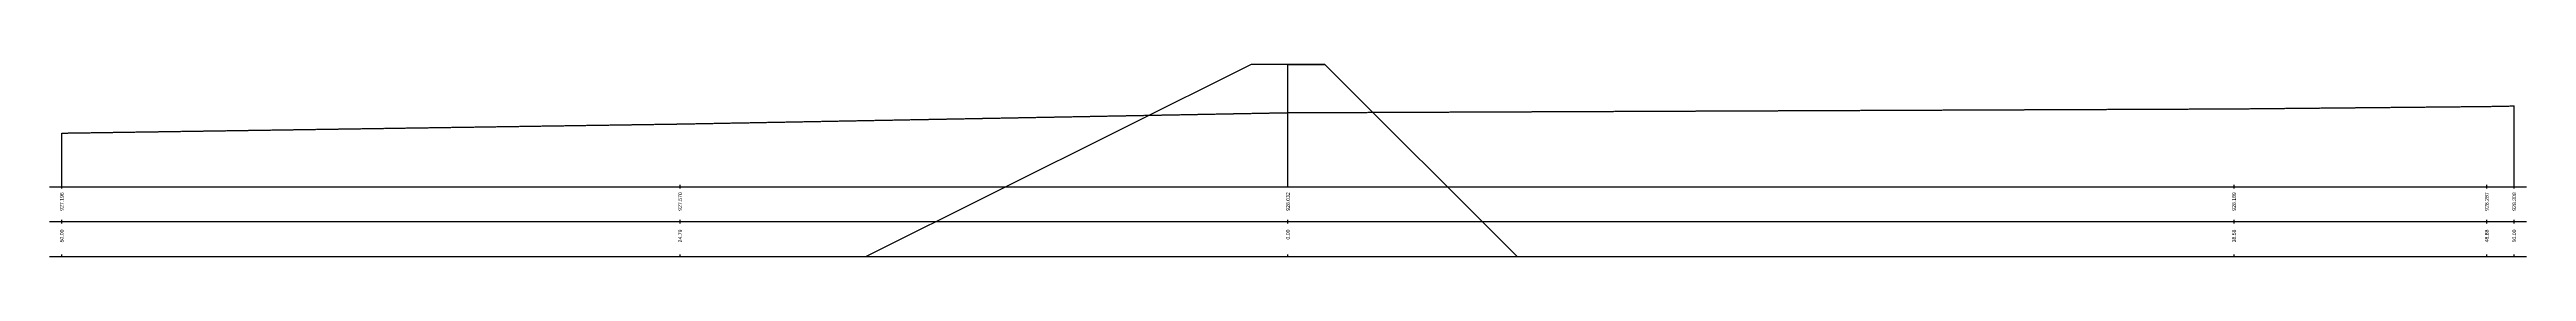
# Model space of a CAD drawing. Header units: millimetres. Extents: x 824502 to 1498685, y 1474633 to 1481826.
# Drawn here: x 1481465 to 1482475, y 1479710 to 1479788 of the extents above; entities that cross this region are included whole.
import ezdxf
from ezdxf.enums import TextEntityAlignment as Align

# ---------------------------------------------------------------- set-up
doc = ezdxf.new("R2010")
doc.units = ezdxf.units.MM
doc.linetypes.add('HIDDEN', pattern=[0.375, 0.25, -0.125])
doc.layers.add('CS_Drawing', color=7, linetype='Continuous')
doc.layers.add('GL', color=3, linetype='HIDDEN')
doc.styles.get("Standard").update_dxf_attribs({"font": 'arial.ttf'})

msp = doc.modelspace()

# ---------------------------------------------------------------- linework, layer by layer
at = {"color": 0}
for p, q in [((1481955.34, 1479788.465), (1481798.374, 1479709.965)), ((1481970.328, 1479788.465), (1481955.328, 1479788.465)), ((1481985.34, 1479788.465), (1481955.34, 1479788.465)), ((1481970.328, 1479738.465), (1481970.328, 1479788.465)), ((1481970.328, 1479788.465), (1481985.328, 1479788.465)), ((1481985.34, 1479788.465), (1482063.84, 1479709.965)), ((1482470.328, 1479739.215), (1482470.328, 1479771.545))]:
    msp.add_line(p, q, dxfattribs=at)
at = {"layer": 'CS_Drawing'}
for p, q in [((1481470.328, 1479738.465), (1481470.328, 1479760.425)), ((1481465.328, 1479738.465), (1482475.328, 1479738.465)), ((1481470.328, 1479737.715), (1481470.328, 1479739.215)), ((1481722.462, 1479737.715), (1481722.462, 1479739.215)), ((1482356.091, 1479737.715), (1482356.091, 1479739.215)), ((1482459.149, 1479737.715), (1482459.149, 1479739.215)), ((1482470.328, 1479737.715), (1482470.328, 1479739.215)), ((1482470.328, 1479737.715), (1482470.328, 1479739.215)), ((1481465.328, 1479724.215), (1482475.328, 1479724.215)), ((1481465.328, 1479724.215), (1482475.328, 1479724.215)), ((1481470.328, 1479723.465), (1481470.328, 1479724.965)), ((1481722.462, 1479723.465), (1481722.462, 1479724.965)), ((1481970.326, 1479723.465), (1481970.326, 1479724.965)), ((1481970.328, 1479723.465), (1481970.328, 1479724.965)), ((1482356.091, 1479723.465), (1482356.091, 1479724.965)), ((1482459.149, 1479723.465), (1482459.149, 1479724.965)), ((1482470.328, 1479723.465), (1482470.328, 1479724.965)), ((1482470.328, 1479723.465), (1482470.328, 1479724.965)), ((1481470.328, 1479709.965), (1481470.328, 1479710.715)), ((1481722.462, 1479709.965), (1481722.462, 1479710.715)), ((1481970.326, 1479709.965), (1481970.326, 1479710.715)), ((1481970.328, 1479709.965), (1481970.328, 1479710.715)), ((1482356.091, 1479709.965), (1482356.091, 1479710.715)), ((1482459.149, 1479709.965), (1482459.149, 1479710.715)), ((1482470.328, 1479709.965), (1482470.328, 1479710.715)), ((1482470.328, 1479709.965), (1482470.328, 1479710.715)), ((1481465.328, 1479709.965), (1482475.328, 1479709.965))]:
    msp.add_line(p, q, dxfattribs=at)
at = {"layer": 'GL'}
msp.add_lwpolyline([(1481470.328, 1479760.425), (1481722.462, 1479764.165), (1481970.326, 1479768.785), (1482356.091, 1479770.355), (1482459.149, 1479771.335), (1482470.328, 1479771.545)], dxfattribs=at)

# ---------------------------------------------------------------- texts
at = {"layer": 'CS_Drawing'}
for s, p in [('927.196', (1481470.328, 1479736.215)), ('927.570', (1481722.462, 1479736.215)), ('928.032', (1481970.326, 1479736.215)), ('928.189', (1482356.091, 1479736.215)), ('928.287', (1482459.149, 1479736.215)), ('928.308', (1482470.328, 1479736.215)), ('50.00', (1481470.328, 1479720.965)), ('24.79', (1481722.462, 1479720.965)), ('0.00', (1481970.326, 1479720.965)), ('38.58', (1482356.091, 1479720.965)), ('48.88', (1482459.149, 1479720.965)), ('50.00', (1482470.328, 1479720.965))]:
    msp.add_text(s, height=1.5, rotation=90, dxfattribs=at).set_placement(p, align=Align.MIDDLE_RIGHT)

doc.saveas('drawing.dxf')
